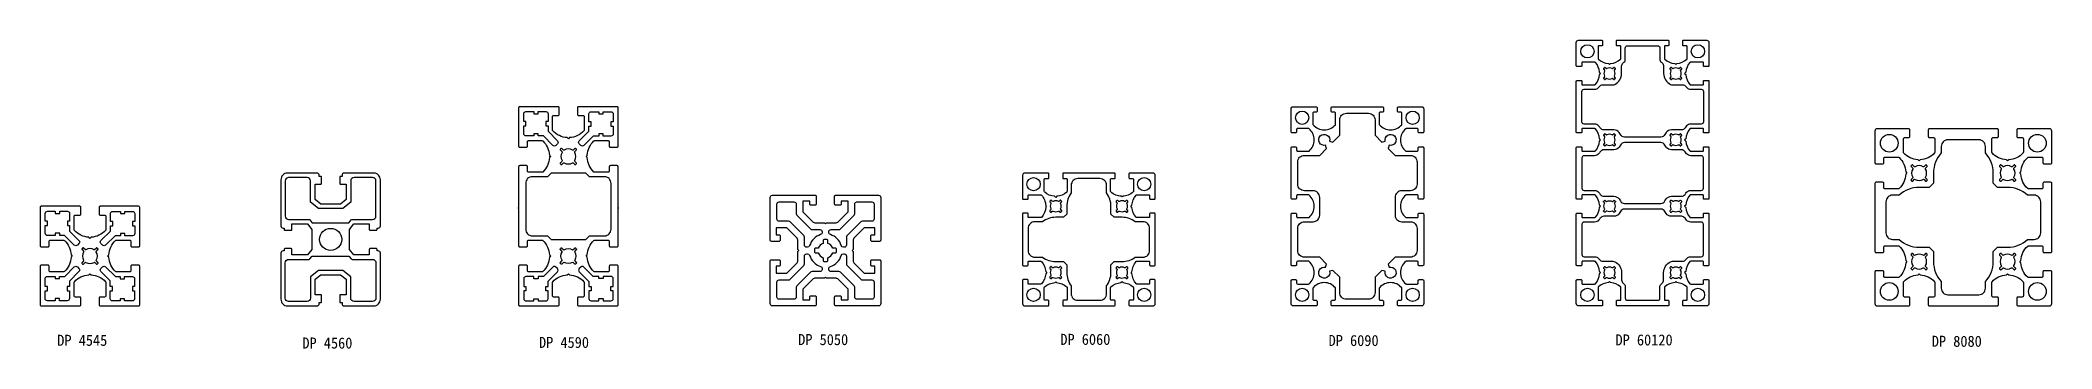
# Model space of a CAD drawing. Extents: x 2157 to 12417, y 247 to 1676.
# Drawn here: x 3584 to 4494, y 1497 to 1636 of the extents above; entities that cross this region are included whole.
import ezdxf

# ---------------------------------------------------------------- set-up
doc = ezdxf.new("R2010")
doc.units = 0
doc.header["$LTSCALE"] = 8
doc.layers.get('0').update_dxf_attribs({"linetype": 'CONTINUOUS'})
doc.layers.get('DEFPOINTS').update_dxf_attribs({"linetype": 'CONTINUOUS'})
doc.layers.add('3', color=3, linetype='CONTINUOUS')
doc.layers.add('AM_0', color=7, linetype='CONTINUOUS', lineweight=30)
doc.styles.add('궁서체', font='')
doc.styles.get('궁서체').set_extended_font_data('GungsuhChe')

msp = doc.modelspace()

# ---------------------------------------------------------------- texts
at = {"layer": 'AM_0', "color": 7, "style": '궁서체'}
for s, p in [('DP 4545', (3592.05, 1498)), ('DP 4560', (3702.94, 1496.77)), ('DP 4590', (3809.97, 1497.05)), ('DP 5050', (3927.23, 1498.33)), ('DP 6060', (4045.83, 1498.43)), ('DP 6090', (4167.19, 1497.91)), ('DP 60120', (4296.97, 1498.17)), ('DP 8080', (4440.06, 1497.56))]:
    msp.add_text(s, height=5, dxfattribs=at).set_placement(p)

# ---------------------------------------------------------------- linework, layer by layer
at = {"color": 7, "lineweight": -3}
for p, q in [((3800.76, 1562.06), (3800.76, 1561.56)), ((3800.76, 1560.06), (3800.76, 1560.56)), ((3845.76, 1561.56), (3845.76, 1562.06)), ((3845.76, 1560.56), (3845.76, 1560.06))]:
    msp.add_line(p, q, dxfattribs=at)
at = {"color": 7}
for points in [[(4282.05, 1615.91), (4287.49, 1615.91, 0.214256), (4287.86, 1616.08, 0.165853), (4289.74, 1620.54), (4290.25, 1621.06), (4289.74, 1621.58, 0.165853), (4287.86, 1626.04, 0.214256), (4287.49, 1626.21), (4282.05, 1626.21, 0.414214), (4281.75, 1625.91), (4281.75, 1624.51, -0.414214), (4281.45, 1624.21), (4279.55, 1624.21, -0.414214), (4279.25, 1624.51), (4279.25, 1635.06, -0.414214), (4280.25, 1636.06), (4290.8, 1636.06, -0.414214), (4291.1, 1635.76), (4291.1, 1633.86, -0.414214), (4290.8, 1633.56), (4289.4, 1633.56, 0.414214), (4289.1, 1633.26), (4289.1, 1627.83, 0.214256), (4289.27, 1627.45, 0.165853), (4293.74, 1625.58), (4294.25, 1625.06), (4294.77, 1625.58, 0.165853), (4299.24, 1627.45, 0.214256), (4299.4, 1627.83), (4299.4, 1633.26, 0.414214), (4299.1, 1633.56), (4297.7, 1633.56, -0.414214), (4297.4, 1633.86), (4297.4, 1635.76, -0.414214), (4297.7, 1636.06), (4320.8, 1636.06, -0.414214), (4321.1, 1635.76), (4321.1, 1633.86, -0.414214), (4320.8, 1633.56), (4319.4, 1633.56, 0.414214), (4319.1, 1633.26), (4319.1, 1627.83, 0.214256), (4319.27, 1627.45, 0.165853), (4323.74, 1625.58), (4324.25, 1625.06), (4324.77, 1625.58, 0.165853), (4329.24, 1627.45, 0.214256), (4329.4, 1627.83), (4329.4, 1633.26, 0.414214), (4329.1, 1633.56), (4327.7, 1633.56, -0.414214), (4327.4, 1633.86), (4327.4, 1635.76, -0.414214), (4327.7, 1636.06), (4338.25, 1636.06, -0.414214), (4339.25, 1635.06), (4339.25, 1624.51, -0.414214), (4338.95, 1624.21), (4337.05, 1624.21, -0.414214), (4336.75, 1624.51), (4336.75, 1625.91, 0.414214), (4336.45, 1626.21), (4331.02, 1626.21, 0.214256), (4330.65, 1626.04, 0.165853), (4328.77, 1621.58), (4328.25, 1621.06), (4328.77, 1620.54, 0.165853), (4330.65, 1616.08, 0.214256), (4331.02, 1615.91), (4336.45, 1615.91, 0.414214), (4336.75, 1616.21), (4336.75, 1617.61, -0.414214), (4337.05, 1617.91), (4338.95, 1617.91, -0.414214), (4339.25, 1617.61), (4339.25, 1594.51, -0.414214), (4338.95, 1594.21), (4337.05, 1594.21, -0.414214), (4336.75, 1594.51), (4336.75, 1595.91, 0.414214), (4336.45, 1596.21), (4331.02, 1596.21, 0.214256), (4330.65, 1596.04, 0.165853), (4328.77, 1591.58), (4328.25, 1591.06), (4328.77, 1590.54, 0.165853), (4330.65, 1586.08, 0.214256), (4331.02, 1585.91), (4336.45, 1585.91, 0.414214), (4336.75, 1586.21), (4336.75, 1587.61, -0.414214), (4337.05, 1587.91), (4338.95, 1587.91, -0.414214), (4339.25, 1587.61), (4339.25, 1564.51, -0.414214), (4338.95, 1564.21), (4337.05, 1564.21, -0.414214), (4336.75, 1564.51), (4336.75, 1565.91, 0.414214), (4336.45, 1566.21), (4331.02, 1566.21, 0.214256), (4330.65, 1566.04, 0.165853), (4328.77, 1561.58), (4328.25, 1561.06), (4328.77, 1560.54, 0.165853), (4330.65, 1556.08, 0.214256), (4331.02, 1555.91), (4336.45, 1555.91, 0.414214), (4336.75, 1556.21), (4336.75, 1557.61, -0.414214), (4337.05, 1557.91), (4338.95, 1557.91, -0.414214), (4339.25, 1557.61), (4339.25, 1534.51, -0.414214), (4338.95, 1534.21), (4337.05, 1534.21, -0.414214), (4336.75, 1534.51), (4336.75, 1535.91, 0.414214), (4336.45, 1536.21), (4331.02, 1536.21, 0.214256), (4330.65, 1536.04, 0.165853), (4328.77, 1531.58), (4328.25, 1531.06), (4328.77, 1530.54, 0.165853), (4330.65, 1526.08, 0.214256), (4331.02, 1525.91), (4336.45, 1525.91, 0.414214), (4336.75, 1526.21), (4336.75, 1527.61, -0.414214), (4337.05, 1527.91), (4338.95, 1527.91, -0.414214), (4339.25, 1527.61), (4339.25, 1517.06, -0.414214), (4338.25, 1516.06), (4327.7, 1516.06, -0.414214), (4327.4, 1516.36), (4327.4, 1518.26, -0.414214), (4327.7, 1518.56), (4329.1, 1518.56, 0.414214), (4329.4, 1518.86), (4329.4, 1524.29, 0.214256), (4329.24, 1524.66, 0.165853), (4324.77, 1526.54), (4324.25, 1527.06), (4323.74, 1526.54, 0.165853), (4319.27, 1524.66, 0.214256), (4319.1, 1524.29), (4319.1, 1518.86, 0.414214), (4319.4, 1518.56), (4320.8, 1518.56, -0.414214), (4321.1, 1518.26), (4321.1, 1516.36, -0.414214), (4320.8, 1516.06), (4297.7, 1516.06, -0.414214), (4297.4, 1516.36), (4297.4, 1518.26, -0.414214), (4297.7, 1518.56), (4299.1, 1518.56, 0.414214), (4299.4, 1518.86), (4299.4, 1524.29, 0.214256), (4299.24, 1524.66, 0.165853), (4294.77, 1526.54), (4294.25, 1527.06), (4293.74, 1526.54, 0.165853), (4289.27, 1524.66, 0.214256), (4289.1, 1524.29), (4289.1, 1518.86, 0.414214), (4289.4, 1518.56), (4290.8, 1518.56, -0.414214), (4291.1, 1518.26), (4291.1, 1516.36, -0.414214), (4290.8, 1516.06), (4280.25, 1516.06, -0.414214), (4279.25, 1517.06), (4279.25, 1527.61, -0.414214), (4279.55, 1527.91), (4281.45, 1527.91, -0.414214), (4281.75, 1527.61), (4281.75, 1526.21, 0.414214), (4282.05, 1525.91), (4287.49, 1525.91, 0.214256), (4287.86, 1526.08, 0.165853), (4289.74, 1530.54), (4290.25, 1531.06), (4289.74, 1531.58, 0.165853), (4287.86, 1536.04, 0.214256), (4287.49, 1536.21), (4282.05, 1536.21, 0.414214), (4281.75, 1535.91), (4281.75, 1534.51, -0.414214), (4281.45, 1534.21), (4279.55, 1534.21, -0.414214), (4279.25, 1534.51), (4279.25, 1557.61, -0.414214), (4279.55, 1557.91), (4281.45, 1557.91, -0.414214), (4281.75, 1557.61), (4281.75, 1556.21, 0.414214), (4282.05, 1555.91), (4287.49, 1555.91, 0.214256), (4287.86, 1556.08, 0.165853), (4289.74, 1560.54), (4290.25, 1561.06), (4289.74, 1561.58, 0.165853), (4287.86, 1566.04, 0.214256), (4287.49, 1566.21), (4282.05, 1566.21, 0.414214), (4281.75, 1565.91), (4281.75, 1564.51, -0.414214), (4281.45, 1564.21), (4279.55, 1564.21, -0.414214), (4279.25, 1564.51), (4279.25, 1587.61, -0.414214), (4279.55, 1587.91), (4281.45, 1587.91, -0.414214), (4281.75, 1587.61), (4281.75, 1586.21, 0.414214), (4282.05, 1585.91), (4287.49, 1585.91, 0.214256), (4287.86, 1586.08, 0.165853), (4289.74, 1590.54), (4290.25, 1591.06), (4289.74, 1591.58, 0.165853), (4287.86, 1596.04, 0.214256), (4287.49, 1596.21), (4282.05, 1596.21, 0.414214), (4281.75, 1595.91), (4281.75, 1594.51, -0.414214), (4281.45, 1594.21), (4279.55, 1594.21, -0.414214), (4279.25, 1594.51), (4279.25, 1617.61, -0.414214), (4279.55, 1617.91), (4281.45, 1617.91, -0.414214), (4281.75, 1617.61), (4281.75, 1616.21, 0.414214)], [(4296.16, 1618.44, 0.414214), (4296.59, 1618.44), (4296.87, 1618.72, 0.414214), (4296.87, 1619.15), (4296.5, 1619.51, -0.331679), (4296.45, 1619.87, 0.253025), (4296.45, 1622.25, -0.331679), (4296.5, 1622.6), (4296.87, 1622.97, 0.414214), (4296.87, 1623.39), (4296.59, 1623.67, 0.414214), (4296.16, 1623.67), (4295.8, 1623.31, -0.331679), (4295.44, 1623.26, 0.253025), (4293.06, 1623.26, -0.331679), (4292.71, 1623.31), (4292.34, 1623.67, 0.414214), (4291.92, 1623.67), (4291.64, 1623.39, 0.414214), (4291.64, 1622.97), (4292, 1622.6, -0.331679), (4292.05, 1622.25, 0.253025), (4292.05, 1619.87, -0.331679), (4292, 1619.51), (4291.64, 1619.15, 0.414214), (4291.64, 1618.72), (4291.92, 1618.44, 0.414214), (4292.34, 1618.44), (4292.71, 1618.81, -0.331679), (4293.06, 1618.86, 0.253025), (4295.44, 1618.86, -0.331679), (4295.8, 1618.81)], [(4325.44, 1618.86, -0.331679), (4325.8, 1618.81), (4326.16, 1618.44, 0.414214), (4326.59, 1618.44), (4326.87, 1618.72, 0.414214), (4326.87, 1619.15), (4326.5, 1619.51, -0.331679), (4326.45, 1619.87, 0.253025), (4326.45, 1622.25, -0.331679), (4326.5, 1622.6), (4326.87, 1622.97, 0.414214), (4326.87, 1623.39), (4326.59, 1623.67, 0.414214), (4326.16, 1623.67), (4325.8, 1623.31, -0.331679), (4325.44, 1623.26, 0.253025), (4323.06, 1623.26, -0.331679), (4322.71, 1623.31), (4322.34, 1623.67, 0.414214), (4321.92, 1623.67), (4321.64, 1623.39, 0.414214), (4321.64, 1622.97), (4322, 1622.6, -0.331679), (4322.05, 1622.25, 0.253025), (4322.05, 1619.87, -0.331679), (4322, 1619.51), (4321.64, 1619.15, 0.414214), (4321.64, 1618.72), (4321.92, 1618.44, 0.414214), (4322.34, 1618.44), (4322.71, 1618.81, -0.331679), (4323.06, 1618.86, 0.253025)], [(4296.16, 1588.44, 0.414214), (4296.59, 1588.44), (4296.87, 1588.72, 0.414214), (4296.87, 1589.15), (4296.5, 1589.51, -0.331679), (4296.45, 1589.87, 0.253025), (4296.45, 1592.25, -0.331679), (4296.5, 1592.6), (4296.87, 1592.97, 0.414214), (4296.87, 1593.39), (4296.59, 1593.67, 0.414214), (4296.16, 1593.67), (4295.8, 1593.31, -0.331679), (4295.44, 1593.26, 0.253025), (4293.06, 1593.26, -0.331679), (4292.71, 1593.31), (4292.34, 1593.67, 0.414214), (4291.92, 1593.67), (4291.64, 1593.39, 0.414214), (4291.64, 1592.97), (4292, 1592.6, -0.331679), (4292.05, 1592.25, 0.253025), (4292.05, 1589.87, -0.331679), (4292, 1589.51), (4291.64, 1589.15, 0.414214), (4291.64, 1588.72), (4291.92, 1588.44, 0.414214), (4292.34, 1588.44), (4292.71, 1588.81, -0.331679), (4293.06, 1588.86, 0.253025), (4295.44, 1588.86, -0.331679), (4295.8, 1588.81)], [(4325.44, 1588.86, -0.331679), (4325.8, 1588.81), (4326.16, 1588.44, 0.414214), (4326.59, 1588.44), (4326.87, 1588.72, 0.414214), (4326.87, 1589.15), (4326.5, 1589.51, -0.331679), (4326.45, 1589.87, 0.253025), (4326.45, 1592.25, -0.331679), (4326.5, 1592.6), (4326.87, 1592.97, 0.414214), (4326.87, 1593.39), (4326.59, 1593.67, 0.414214), (4326.16, 1593.67), (4325.8, 1593.31, -0.331679), (4325.44, 1593.26, 0.253025), (4323.06, 1593.26, -0.331679), (4322.71, 1593.31), (4322.34, 1593.67, 0.414214), (4321.92, 1593.67), (4321.64, 1593.39, 0.414214), (4321.64, 1592.97), (4322, 1592.6, -0.331679), (4322.05, 1592.25, 0.253025), (4322.05, 1589.87, -0.331679), (4322, 1589.51), (4321.64, 1589.15, 0.414214), (4321.64, 1588.72), (4321.92, 1588.44, 0.414214), (4322.34, 1588.44), (4322.71, 1588.81, -0.331679), (4323.06, 1588.86, 0.253025)], [(4293.06, 1558.86, 0.331679), (4292.71, 1558.81), (4292.34, 1558.44, -0.414214), (4291.92, 1558.44), (4291.64, 1558.72, -0.414214), (4291.64, 1559.15), (4292, 1559.51, 0.331679), (4292.05, 1559.87, -0.253025), (4292.05, 1562.25, 0.331679), (4292, 1562.6), (4291.64, 1562.97, -0.414214), (4291.64, 1563.39), (4291.92, 1563.67, -0.414214), (4292.34, 1563.67), (4292.71, 1563.31, 0.331679), (4293.06, 1563.26, -0.253025), (4295.44, 1563.26, 0.331679), (4295.8, 1563.31), (4296.16, 1563.67, -0.414214), (4296.59, 1563.67), (4296.87, 1563.39, -0.414214), (4296.87, 1562.97), (4296.5, 1562.6, 0.331679), (4296.45, 1562.25, -0.253025), (4296.45, 1559.87, 0.331679), (4296.5, 1559.51), (4296.87, 1559.15, -0.414214), (4296.87, 1558.72), (4296.59, 1558.44, -0.414214), (4296.16, 1558.44), (4295.8, 1558.81, 0.331679), (4295.44, 1558.86, -0.253025)], [(4325.44, 1558.86, -0.331679), (4325.8, 1558.81), (4326.16, 1558.44, 0.414214), (4326.59, 1558.44), (4326.87, 1558.72, 0.414214), (4326.87, 1559.15), (4326.5, 1559.51, -0.331679), (4326.45, 1559.87, 0.253025), (4326.45, 1562.25, -0.331679), (4326.5, 1562.6), (4326.87, 1562.97, 0.414214), (4326.87, 1563.39), (4326.59, 1563.67, 0.414214), (4326.16, 1563.67), (4325.8, 1563.31, -0.331679), (4325.44, 1563.26, 0.253025), (4323.06, 1563.26, -0.331679), (4322.71, 1563.31), (4322.34, 1563.67, 0.414214), (4321.92, 1563.67), (4321.64, 1563.39, 0.414214), (4321.64, 1562.97), (4322, 1562.6, -0.331679), (4322.05, 1562.25, 0.253025), (4322.05, 1559.87, -0.331679), (4322, 1559.51), (4321.64, 1559.15, 0.414214), (4321.64, 1558.72), (4321.92, 1558.44, 0.414214), (4322.34, 1558.44), (4322.71, 1558.81, -0.331679), (4323.06, 1558.86, 0.253025)], [(4292.71, 1528.81, -0.331679), (4293.06, 1528.86, 0.253025), (4295.44, 1528.86, -0.331679), (4295.8, 1528.81), (4296.16, 1528.44, 0.414214), (4296.59, 1528.44), (4296.87, 1528.72, 0.414214), (4296.87, 1529.15), (4296.5, 1529.51, -0.331679), (4296.45, 1529.87, 0.253025), (4296.45, 1532.25, -0.331679), (4296.5, 1532.6), (4296.87, 1532.97, 0.414214), (4296.87, 1533.39), (4296.59, 1533.67, 0.414214), (4296.16, 1533.67), (4295.8, 1533.31, -0.331679), (4295.44, 1533.26, 0.253025), (4293.06, 1533.26, -0.331679), (4292.71, 1533.31), (4292.34, 1533.67, 0.414214), (4291.92, 1533.67), (4291.64, 1533.39, 0.414214), (4291.64, 1532.97), (4292, 1532.6, -0.331679), (4292.05, 1532.25, 0.253025), (4292.05, 1529.87, -0.331679), (4292, 1529.51), (4291.64, 1529.15, 0.414214), (4291.64, 1528.72), (4291.92, 1528.44, 0.414214), (4292.34, 1528.44)], [(4325.44, 1528.86, -0.331679), (4325.8, 1528.81), (4326.16, 1528.44, 0.414214), (4326.59, 1528.44), (4326.87, 1528.72, 0.414214), (4326.87, 1529.15), (4326.5, 1529.51, -0.331679), (4326.45, 1529.87, 0.253025), (4326.45, 1532.25, -0.331679), (4326.5, 1532.6), (4326.87, 1532.97, 0.414214), (4326.87, 1533.39), (4326.59, 1533.67, 0.414214), (4326.16, 1533.67), (4325.8, 1533.31, -0.331679), (4325.44, 1533.26, 0.253025), (4323.06, 1533.26, -0.331679), (4322.71, 1533.31), (4322.34, 1533.67, 0.414214), (4321.92, 1533.67), (4321.64, 1533.39, 0.414214), (4321.64, 1532.97), (4322, 1532.6, -0.331679), (4322.05, 1532.25, 0.253025), (4322.05, 1529.87, -0.331679), (4322, 1529.51), (4321.64, 1529.15, 0.414214), (4321.64, 1528.72), (4321.92, 1528.44, 0.414214), (4322.34, 1528.44), (4322.71, 1528.81, -0.331679), (4323.06, 1528.86, 0.253025)]]:
    msp.add_lwpolyline(points, format="xyb", close=True, dxfattribs=at)
at = {"color": 7, "lineweight": -3}
for points in [[(3800.76, 1561.06), (3800.76, 1543.21, 0.414214), (3801.26, 1542.71), (3804.26, 1542.71, 0.414214), (3804.76, 1543.21), (3804.76, 1545.21, -0.414214), (3805.26, 1545.71), (3811.32, 1545.71, -0.186978), (3811.66, 1545.58, -0.196808), (3814.74, 1539.07), (3815.26, 1538.56), (3814.74, 1538.04, -0.196808), (3811.66, 1531.54, -0.186978), (3811.32, 1531.41), (3805.26, 1531.41, -0.414214), (3804.76, 1531.91), (3804.76, 1533.91, 0.414214), (3804.26, 1534.41), (3801.26, 1534.41, 0.414214), (3800.76, 1533.91), (3800.76, 1517.06), (3800.76, 1516.56, 0.414214), (3801.26, 1516.06), (3801.76, 1516.06), (3818.61, 1516.06, 0.414214), (3819.11, 1516.56), (3819.11, 1519.56, 0.414214), (3818.61, 1520.06), (3816.61, 1520.06, -0.414214), (3816.11, 1520.56), (3816.11, 1526.62, -0.186978), (3816.24, 1526.96, -0.196808), (3822.74, 1530.04), (3823.26, 1530.56), (3823.77, 1530.04, -0.196808), (3830.28, 1526.96, -0.186978), (3830.41, 1526.62), (3830.41, 1520.56, -0.414214), (3829.91, 1520.06), (3827.91, 1520.06, 0.414214), (3827.41, 1519.56), (3827.41, 1516.56, 0.414214), (3827.91, 1516.06), (3844.76, 1516.06), (3845.26, 1516.06, 0.414214), (3845.76, 1516.56), (3845.76, 1517.06), (3845.76, 1533.91, 0.414214), (3845.26, 1534.41), (3842.26, 1534.41, 0.414214), (3841.76, 1533.91), (3841.76, 1531.91, -0.414214), (3841.26, 1531.41), (3835.19, 1531.41, -0.186978), (3834.86, 1531.54, -0.196808), (3831.77, 1538.04), (3831.26, 1538.56), (3831.77, 1539.07, -0.196808), (3834.86, 1545.58, -0.186978), (3835.19, 1545.71), (3841.26, 1545.71, -0.414214), (3841.76, 1545.21), (3841.76, 1543.21, 0.414214), (3842.26, 1542.71), (3845.26, 1542.71, 0.414214), (3845.76, 1543.21), (3845.76, 1561.06), (3845.76, 1578.91, 0.414214), (3845.26, 1579.41), (3842.26, 1579.41, 0.414214), (3841.76, 1578.91), (3841.76, 1576.91, -0.414214), (3841.26, 1576.41), (3835.19, 1576.41, -0.186978), (3834.86, 1576.54, -0.196808), (3831.77, 1583.04), (3831.26, 1583.56), (3831.77, 1584.07, -0.196808), (3834.86, 1590.58, -0.186978), (3835.19, 1590.71), (3841.26, 1590.71, -0.414214), (3841.76, 1590.21), (3841.76, 1588.21, 0.414214), (3842.26, 1587.71), (3845.26, 1587.71, 0.414214), (3845.76, 1588.21), (3845.76, 1605.06), (3845.76, 1605.56, 0.414214), (3845.26, 1606.06), (3844.76, 1606.06), (3827.91, 1606.06, 0.414214), (3827.41, 1605.56), (3827.41, 1602.56, 0.414214), (3827.91, 1602.06), (3829.91, 1602.06, -0.414214), (3830.41, 1601.56), (3830.41, 1595.49, -0.186978), (3830.28, 1595.16, -0.196808), (3823.77, 1592.07), (3823.26, 1591.56), (3822.74, 1592.07, -0.196808), (3816.24, 1595.16, -0.186978), (3816.11, 1595.49), (3816.11, 1601.56, -0.414214), (3816.61, 1602.06), (3818.61, 1602.06, 0.414214), (3819.11, 1602.56), (3819.11, 1605.56, 0.414214), (3818.61, 1606.06), (3801.76, 1606.06), (3801.26, 1606.06, 0.414214), (3800.76, 1605.56), (3800.76, 1605.06), (3800.76, 1588.21, 0.414214), (3801.26, 1587.71), (3804.26, 1587.71, 0.414214), (3804.76, 1588.21), (3804.76, 1590.21, -0.414214), (3805.26, 1590.71), (3811.32, 1590.71, -0.186978), (3811.66, 1590.58, -0.196808), (3814.74, 1584.07), (3815.26, 1583.56), (3814.74, 1583.04, -0.196808), (3811.66, 1576.54, -0.186978), (3811.32, 1576.41), (3805.26, 1576.41, -0.414214), (3804.76, 1576.91), (3804.76, 1578.91, 0.414214), (3804.26, 1579.41), (3801.26, 1579.41, 0.414214), (3800.76, 1578.91)], [(3807.57, 1593.84), (3807.57, 1592.84), (3804.07, 1592.84, -0.414214), (3803.07, 1593.84), (3803.07, 1597.34), (3804.07, 1597.34), (3804.07, 1599.34), (3803.07, 1599.34), (3803.07, 1602.84, -0.414214), (3804.07, 1603.84), (3807.57, 1603.84), (3807.57, 1602.84), (3809.57, 1602.84), (3809.57, 1603.84), (3813.07, 1603.84, -0.414214), (3814.07, 1602.84), (3814.07, 1599.34), (3813.07, 1599.34), (3813.07, 1597.34), (3814.07, 1597.34), (3814.07, 1594.97), (3818.34, 1590.66, -0.41143), (3818.34, 1589.25), (3817.63, 1588.54, -0.417003), (3816.21, 1588.54), (3811.95, 1592.84), (3809.57, 1592.84), (3809.57, 1593.84)], [(3839.04, 1593.75), (3837.04, 1593.75), (3837.04, 1592.75), (3834.47, 1592.75), (3830.3, 1588.54, -0.417003), (3828.88, 1588.54), (3828.18, 1589.25, -0.41143), (3828.18, 1590.66), (3832.54, 1595.06), (3832.54, 1597.25), (3833.54, 1597.25), (3833.54, 1599.25), (3832.54, 1599.25), (3832.54, 1602.75, -0.414214), (3833.54, 1603.75), (3837.04, 1603.75), (3837.04, 1602.75), (3839.04, 1602.75), (3839.04, 1603.75), (3842.54, 1603.75, -0.414214), (3843.54, 1602.75), (3843.54, 1599.25), (3842.54, 1599.25), (3842.54, 1597.25), (3843.54, 1597.25), (3843.54, 1593.75, -0.414214), (3842.54, 1592.75), (3839.04, 1592.75)], [(4153.21, 1551.06, -0.414214), (4156.21, 1554.06), (4160.16, 1554.06, 0.414214), (4163.16, 1557.06), (4163.16, 1565.06, 0.414214), (4160.16, 1568.06), (4156.21, 1568.06, -0.414214), (4153.21, 1571.06), (4153.21, 1576.06), (4153.21, 1581.06, -0.414214), (4156.21, 1584.06), (4163.16, 1584.06), (4166.25, 1587.15), (4165.85, 1588.64, -3.732051), (4167.62, 1590.41), (4169.11, 1590.01), (4172.21, 1593.11), (4172.21, 1600.06, -0.414214), (4175.21, 1603.06), (4180.21, 1603.06), (4185.21, 1603.06, -0.414214), (4188.21, 1600.06), (4188.21, 1593.11), (4191.3, 1590.01), (4192.79, 1590.41, -3.732051), (4194.56, 1588.64), (4194.16, 1587.15), (4197.26, 1584.06), (4204.21, 1584.06, -0.414214), (4207.21, 1581.06), (4207.21, 1576.06), (4207.21, 1571.06, -0.414214), (4204.21, 1568.06), (4200.26, 1568.06, 0.414214), (4197.26, 1565.06), (4197.26, 1557.06, 0.414214), (4200.26, 1554.06), (4204.21, 1554.06, -0.414214), (4207.21, 1551.06), (4207.21, 1546.06), (4207.21, 1541.06, -0.414214), (4204.21, 1538.06), (4197.26, 1538.06), (4194.16, 1534.96), (4194.56, 1533.47, -3.732051), (4192.79, 1531.7), (4191.3, 1532.1), (4188.21, 1529.01), (4188.21, 1522.06, -0.414214), (4185.21, 1519.06), (4180.21, 1519.06), (4175.21, 1519.06, -0.414214), (4172.21, 1522.06), (4172.21, 1529.01), (4169.11, 1532.1), (4167.62, 1531.7, -3.732051), (4165.85, 1533.47), (4166.25, 1534.96), (4163.16, 1538.06), (4156.21, 1538.06, -0.414214), (4153.21, 1541.06), (4153.21, 1546.06)], [(3821.06, 1580.65, -0.35173), (3821.43, 1580.69, 0.291598), (3825.09, 1580.69, -0.35173), (3825.46, 1580.65), (3826.16, 1579.95, 0.414214), (3826.58, 1579.95), (3826.86, 1580.23, 0.414214), (3826.86, 1580.66), (3826.17, 1581.36, -0.35173), (3826.13, 1581.73, 0.291598), (3826.13, 1585.39, -0.35173), (3826.17, 1585.76), (3826.86, 1586.46, 0.414214), (3826.86, 1586.88), (3826.58, 1587.16, 0.414214), (3826.16, 1587.16), (3825.46, 1586.47, -0.35173), (3825.09, 1586.42, 0.291598), (3821.43, 1586.42, -0.35173), (3821.06, 1586.47), (3820.36, 1587.16, 0.414214), (3819.93, 1587.16), (3819.65, 1586.88, 0.414214), (3819.65, 1586.46), (3820.35, 1585.76, -0.35173), (3820.39, 1585.39, 0.291598), (3820.39, 1581.73, -0.35173), (3820.35, 1581.36), (3819.65, 1580.66, 0.414214), (3819.65, 1580.23), (3819.93, 1579.95, 0.414214), (3820.36, 1579.95)], [(3711.26, 1571.06, 0.414214), (3711.56, 1571.36), (3711.56, 1574.26, 0.414214), (3711.26, 1574.56), (3710.56, 1574.56), (3710.56, 1575.06, 0.414214), (3709.56, 1576.06), (3696.21, 1576.06, 0.414214), (3693.21, 1573.06), (3693.21, 1552.21, 0.414214), (3694.21, 1551.21), (3694.71, 1551.21), (3694.71, 1550.51, 0.414214), (3695.01, 1550.21), (3697.91, 1550.21, 0.414214), (3698.21, 1550.51), (3698.21, 1553.06), (3705.21, 1553.06), (3707.21, 1550.56), (3707.21, 1541.56), (3705.21, 1539.06), (3698.21, 1539.06), (3698.21, 1541.61, 0.414214), (3697.91, 1541.91), (3695.01, 1541.91, 0.414214), (3694.71, 1541.61), (3694.71, 1540.91), (3694.21, 1540.91, 0.414214), (3693.21, 1539.91), (3693.21, 1519.06, 0.414214), (3696.21, 1516.06), (3709.56, 1516.06, 0.414214), (3710.56, 1517.06), (3710.56, 1517.56), (3711.26, 1517.56, 0.414214), (3711.56, 1517.86), (3711.56, 1520.76, 0.414214), (3711.26, 1521.06), (3708.71, 1521.06), (3708.71, 1528.06), (3711.21, 1530.06), (3715.71, 1530.06), (3720.21, 1530.06), (3722.71, 1528.06), (3722.71, 1521.06), (3720.16, 1521.06, 0.414214), (3719.86, 1520.76), (3719.86, 1517.86, 0.414214), (3720.16, 1517.56), (3720.86, 1517.56), (3720.86, 1517.06, 0.414214), (3721.86, 1516.06), (3735.21, 1516.06, 0.414214), (3738.21, 1519.06), (3738.21, 1539.91, 0.414214), (3737.21, 1540.91), (3736.71, 1540.91), (3736.71, 1541.61, 0.414214), (3736.41, 1541.91), (3733.51, 1541.91, 0.414214), (3733.21, 1541.61), (3733.21, 1539.06), (3726.21, 1539.06), (3724.21, 1541.56), (3724.21, 1550.56), (3726.21, 1553.06), (3733.21, 1553.06), (3733.21, 1550.51, 0.414214), (3733.51, 1550.21), (3736.41, 1550.21, 0.414214), (3736.71, 1550.51), (3736.71, 1551.21), (3737.21, 1551.21, 0.414214), (3738.21, 1552.21), (3738.21, 1573.06, 0.414214), (3735.21, 1576.06), (3721.86, 1576.06, 0.414214), (3720.86, 1575.06), (3720.86, 1574.56), (3720.16, 1574.56, 0.414214), (3719.86, 1574.26), (3719.86, 1571.36, 0.414214), (3720.16, 1571.06), (3722.71, 1571.06), (3722.71, 1564.06), (3720.21, 1562.06), (3715.71, 1562.06), (3711.21, 1562.06), (3708.71, 1564.06), (3708.71, 1571.06)], [(3831.11, 1546.06), (3832.76, 1547.71), (3839.56, 1547.71, 0.414214), (3842.56, 1550.71), (3842.56, 1561.06), (3842.56, 1571.41, 0.414214), (3839.56, 1574.41), (3832.76, 1574.41), (3831.11, 1576.06), (3815.41, 1576.06), (3813.76, 1574.41), (3806.96, 1574.41, 0.414214), (3803.96, 1571.41), (3803.96, 1561.06), (3803.96, 1550.71, 0.414214), (3806.96, 1547.71), (3813.76, 1547.71), (3815.41, 1546.06)], [(4088.73, 1557.61, 0.414214), (4088.43, 1557.91), (4086.53, 1557.91, 0.414214), (4086.23, 1557.61), (4086.23, 1556.21, -0.414214), (4085.93, 1555.91), (4080.49, 1555.91, -0.214256), (4080.12, 1556.08, -0.165853), (4078.24, 1560.54), (4077.73, 1561.06), (4078.24, 1561.58, -0.165853), (4080.12, 1566.04, -0.214256), (4080.49, 1566.21), (4085.93, 1566.21, -0.414214), (4086.23, 1565.91), (4086.23, 1564.51, 0.414214), (4086.53, 1564.21), (4088.43, 1564.21, 0.414214), (4088.73, 1564.51), (4088.73, 1574.06), (4088.73, 1575.06, 0.414214), (4087.73, 1576.06), (4086.73, 1576.06), (4077.18, 1576.06, 0.414214), (4076.88, 1575.76), (4076.88, 1573.86, 0.414214), (4077.18, 1573.56), (4078.58, 1573.56, -0.414214), (4078.88, 1573.26), (4078.88, 1567.74, -0.210977), (4078.78, 1567.51, -0.176355), (4074.03, 1565.56), (4073.73, 1565.26), (4073.42, 1565.56, -0.176355), (4068.67, 1567.51, -0.210977), (4068.58, 1567.74), (4068.58, 1573.26, -0.414214), (4068.88, 1573.56), (4070.28, 1573.56, 0.414214), (4070.58, 1573.86), (4070.58, 1575.76, 0.414214), (4070.28, 1576.06), (4047.18, 1576.06, 0.414214), (4046.88, 1575.76), (4046.88, 1573.86, 0.414214), (4047.18, 1573.56), (4048.58, 1573.56, -0.414214), (4048.88, 1573.26), (4048.88, 1567.83, -0.214256), (4048.71, 1567.45, -0.165853), (4044.24, 1565.58), (4043.73, 1565.06), (4043.21, 1565.58, -0.165853), (4038.74, 1567.45, -0.214256), (4038.58, 1567.83), (4038.58, 1573.26, -0.414214), (4038.88, 1573.56), (4040.28, 1573.56, 0.414214), (4040.58, 1573.86), (4040.58, 1575.76, 0.414214), (4040.28, 1576.06), (4030.73, 1576.06), (4029.73, 1576.06, 0.414214), (4028.73, 1575.06), (4028.73, 1574.06), (4028.73, 1564.51, 0.414214), (4029.03, 1564.21), (4030.93, 1564.21, 0.414214), (4031.23, 1564.51), (4031.23, 1565.91, -0.414214), (4031.53, 1566.21), (4037.05, 1566.21, -0.210977), (4037.27, 1566.11, -0.176355), (4039.22, 1561.36), (4039.53, 1561.06), (4039.22, 1560.75, -0.176355), (4037.27, 1556.01, -0.210977), (4037.05, 1555.91), (4031.53, 1555.91, -0.414214), (4031.23, 1556.21), (4031.23, 1557.61, 0.414214), (4030.93, 1557.91), (4029.03, 1557.91, 0.414214), (4028.73, 1557.61), (4028.73, 1534.51, 0.414214), (4029.03, 1534.21), (4030.93, 1534.21, 0.414214), (4031.23, 1534.51), (4031.23, 1535.91, -0.414214), (4031.53, 1536.21), (4036.96, 1536.21, -0.214256), (4037.33, 1536.04, -0.165853), (4039.21, 1531.58), (4039.73, 1531.06), (4039.21, 1530.54, -0.165853), (4037.33, 1526.08, -0.214256), (4036.96, 1525.91), (4031.53, 1525.91, -0.414214), (4031.23, 1526.21), (4031.23, 1527.61, 0.414214), (4030.93, 1527.91), (4029.03, 1527.91, 0.414214), (4028.73, 1527.61), (4028.73, 1518.06), (4028.73, 1517.06, 0.414214), (4029.73, 1516.06), (4030.73, 1516.06), (4040.28, 1516.06, 0.414214), (4040.58, 1516.36), (4040.58, 1518.26, 0.414214), (4040.28, 1518.56), (4038.88, 1518.56, -0.414214), (4038.58, 1518.86), (4038.58, 1524.38, -0.210977), (4038.67, 1524.6, -0.176355), (4043.42, 1526.55), (4043.73, 1526.86), (4044.03, 1526.55, -0.176355), (4048.78, 1524.6, -0.210977), (4048.88, 1524.38), (4048.88, 1518.86, -0.414214), (4048.58, 1518.56), (4047.18, 1518.56, 0.414214), (4046.88, 1518.26), (4046.88, 1516.36, 0.414214), (4047.18, 1516.06), (4070.28, 1516.06, 0.414214), (4070.58, 1516.36), (4070.58, 1518.26, 0.414214), (4070.28, 1518.56), (4068.88, 1518.56, -0.414214), (4068.58, 1518.86), (4068.58, 1524.29, -0.214256), (4068.74, 1524.66, -0.165853), (4073.21, 1526.54), (4073.73, 1527.06), (4074.24, 1526.54, -0.165853), (4078.71, 1524.66, -0.214256), (4078.88, 1524.29), (4078.88, 1518.86, -0.414214), (4078.58, 1518.56), (4077.18, 1518.56, 0.414214), (4076.88, 1518.26), (4076.88, 1516.36, 0.414214), (4077.18, 1516.06), (4086.73, 1516.06), (4087.73, 1516.06, 0.414214), (4088.73, 1517.06), (4088.73, 1518.06), (4088.73, 1527.61, 0.414214), (4088.43, 1527.91), (4086.53, 1527.91, 0.414214), (4086.23, 1527.61), (4086.23, 1526.21, -0.414214), (4085.93, 1525.91), (4080.41, 1525.91, -0.210977), (4080.18, 1526.01, -0.176355), (4078.23, 1530.75), (4077.93, 1531.06), (4078.23, 1531.36, -0.176355), (4080.18, 1536.11, -0.210977), (4080.41, 1536.21), (4085.93, 1536.21, -0.414214), (4086.23, 1535.91), (4086.23, 1534.51, 0.414214), (4086.53, 1534.21), (4088.43, 1534.21, 0.414214), (4088.73, 1534.51)], [(3736.21, 1572.56, 0.414214), (3734.71, 1574.06), (3726.31, 1574.06, 0.414214), (3724.81, 1572.56), (3724.81, 1562.94), (3721.21, 1560.06), (3710.21, 1560.06), (3706.61, 1562.94), (3706.61, 1572.56, 0.414214), (3705.11, 1574.06), (3696.71, 1574.06, 0.414214), (3695.21, 1572.56), (3695.21, 1556.56, 0.414214), (3696.71, 1555.06), (3705.97, 1555.06, -0.227838), (3706.36, 1554.87), (3707.26, 1553.75, 0.227838), (3707.65, 1553.56), (3723.77, 1553.56, 0.227838), (3724.16, 1553.75), (3725.06, 1554.87, -0.227838), (3725.45, 1555.06), (3734.71, 1555.06, 0.414214), (3736.21, 1556.56)], [(4068.73, 1561.06, 0.162278), (4066.73, 1567.06), (4066.73, 1570.56, 0.414214), (4063.73, 1573.56), (4053.73, 1573.56, 0.414214), (4050.73, 1570.56), (4050.73, 1567.06, 0.162278), (4048.73, 1561.06), (4048.73, 1557.47), (4047.31, 1556.06), (4043.73, 1556.06, 0.162278), (4037.73, 1554.06), (4034.23, 1554.06, 0.414214), (4031.23, 1551.06), (4031.23, 1541.06, 0.414214), (4034.23, 1538.06), (4037.75, 1538.06, 0.161693), (4043.74, 1536.08), (4047.32, 1536.08), (4048.74, 1534.67), (4048.75, 1531.08, 0.16117), (4050.73, 1525.12), (4050.73, 1521.56, 0.414214), (4053.73, 1518.56), (4063.73, 1518.56, 0.414214), (4066.73, 1521.56), (4066.73, 1525.06, 0.162278), (4068.73, 1531.06), (4068.73, 1534.64), (4070.14, 1536.06), (4073.73, 1536.06, 0.162278), (4079.73, 1538.06), (4083.23, 1538.06, 0.414214), (4086.23, 1541.06), (4086.23, 1551.06, 0.414214), (4083.23, 1554.06), (4079.73, 1554.06, 0.162278), (4073.73, 1556.06), (4070.14, 1556.06), (4068.73, 1557.47)], [(3625.34, 1531.91, -0.414214), (3624.84, 1531.41), (3618.78, 1531.41, -0.186978), (3618.44, 1531.54, -0.196808), (3615.36, 1538.04), (3614.84, 1538.56), (3615.36, 1539.07, -0.196808), (3618.44, 1545.58, -0.186978), (3618.78, 1545.71), (3624.84, 1545.71, -0.414214), (3625.34, 1545.21), (3625.34, 1543.21, 0.414214), (3625.84, 1542.71), (3628.84, 1542.71, 0.414214), (3629.34, 1543.21), (3629.34, 1560.06), (3629.34, 1560.56, 0.414214), (3628.84, 1561.06), (3628.34, 1561.06), (3611.49, 1561.06, 0.414214), (3610.99, 1560.56), (3610.99, 1557.56, 0.414214), (3611.49, 1557.06), (3613.49, 1557.06, -0.414214), (3613.99, 1556.56), (3613.99, 1550.49, -0.186978), (3613.86, 1550.16, -0.196808), (3607.36, 1547.07), (3606.84, 1546.56), (3606.33, 1547.07, -0.196808), (3599.82, 1550.16, -0.186978), (3599.69, 1550.49), (3599.69, 1556.56, -0.414214), (3600.19, 1557.06), (3602.19, 1557.06, 0.414214), (3602.69, 1557.56), (3602.69, 1560.56, 0.414214), (3602.19, 1561.06), (3585.34, 1561.06), (3584.84, 1561.06, 0.414214), (3584.34, 1560.56), (3584.34, 1560.06), (3584.34, 1543.21, 0.414214), (3584.84, 1542.71), (3587.84, 1542.71, 0.414214), (3588.34, 1543.21), (3588.34, 1545.21, -0.414214), (3588.84, 1545.71), (3594.91, 1545.71, -0.186978), (3595.25, 1545.58, -0.196808), (3598.33, 1539.07), (3598.84, 1538.56), (3598.33, 1538.04, -0.196808), (3595.25, 1531.54, -0.186978), (3594.91, 1531.41), (3588.84, 1531.41, -0.414214), (3588.34, 1531.91), (3588.34, 1533.91, 0.414214), (3587.84, 1534.41), (3584.84, 1534.41, 0.414214), (3584.34, 1533.91), (3584.34, 1517.06), (3584.34, 1516.56, 0.414214), (3584.84, 1516.06), (3585.34, 1516.06), (3602.19, 1516.06, 0.414214), (3602.69, 1516.56), (3602.69, 1519.56, 0.414214), (3602.19, 1520.06), (3600.19, 1520.06, -0.414214), (3599.69, 1520.56), (3599.69, 1526.62, -0.186978), (3599.82, 1526.96, -0.196808), (3606.33, 1530.04), (3606.84, 1530.56), (3607.36, 1530.04, -0.196808), (3613.86, 1526.96, -0.186978), (3613.99, 1526.62), (3613.99, 1520.56, -0.414214), (3613.49, 1520.06), (3611.49, 1520.06, 0.414214), (3610.99, 1519.56), (3610.99, 1516.56, 0.414214), (3611.49, 1516.06), (3628.34, 1516.06), (3628.84, 1516.06, 0.414214), (3629.34, 1516.56), (3629.34, 1517.06), (3629.34, 1533.91, 0.414214), (3628.84, 1534.41), (3625.84, 1534.41, 0.414214), (3625.34, 1533.91)], [(3596.65, 1554.34), (3596.65, 1552.34), (3597.65, 1552.34), (3597.65, 1549.77), (3601.86, 1545.6, -0.417003), (3601.86, 1544.18), (3601.15, 1543.48, -0.41143), (3599.75, 1543.48), (3595.34, 1547.84), (3593.15, 1547.84), (3593.15, 1548.84), (3591.15, 1548.84), (3591.15, 1547.84), (3587.65, 1547.84, -0.414214), (3586.65, 1548.84), (3586.65, 1552.34), (3587.65, 1552.34), (3587.65, 1554.34), (3586.65, 1554.34), (3586.65, 1557.84, -0.414214), (3587.65, 1558.84), (3591.15, 1558.84), (3591.15, 1557.84), (3593.15, 1557.84), (3593.15, 1558.84), (3596.65, 1558.84, -0.414214), (3597.65, 1557.84), (3597.65, 1554.34)], [(3622.62, 1547.75), (3622.62, 1548.75), (3620.62, 1548.75), (3620.62, 1547.75), (3618.25, 1547.75), (3613.94, 1543.48, -0.412821), (3612.53, 1543.48), (3611.82, 1544.19, -0.415607), (3611.83, 1545.6), (3616.12, 1549.86), (3616.12, 1552.25), (3617.12, 1552.25), (3617.12, 1554.25), (3616.12, 1554.25), (3616.12, 1557.75, -0.414214), (3617.12, 1558.75), (3620.62, 1558.75), (3620.62, 1557.75), (3622.62, 1557.75), (3622.62, 1558.75), (3626.12, 1558.75, -0.414214), (3627.12, 1557.75), (3627.12, 1554.25), (3626.12, 1554.25), (3626.12, 1552.25), (3627.12, 1552.25), (3627.12, 1548.75, -0.414214), (3626.12, 1547.75)], [(4045.95, 1562.27, -0.331679), (4046, 1562.62), (4046.36, 1562.99, 0.414214), (4046.36, 1563.41), (4046.08, 1563.69, 0.414214), (4045.66, 1563.69), (4045.29, 1563.33, -0.331679), (4044.94, 1563.28, 0.253025), (4042.56, 1563.28, -0.331679), (4042.2, 1563.33), (4041.84, 1563.69, 0.414214), (4041.41, 1563.69), (4041.13, 1563.41, 0.414214), (4041.13, 1562.99), (4041.5, 1562.62, -0.331679), (4041.55, 1562.27, 0.253025), (4041.55, 1559.89, -0.331679), (4041.5, 1559.53), (4041.13, 1559.17, 0.414214), (4041.13, 1558.74), (4041.41, 1558.46, 0.414214), (4041.84, 1558.46), (4042.2, 1558.83, -0.331679), (4042.56, 1558.88, 0.253025), (4044.94, 1558.88, -0.331679), (4045.29, 1558.83), (4045.66, 1558.46, 0.414214), (4046.08, 1558.46), (4046.36, 1558.74, 0.414214), (4046.36, 1559.17), (4046, 1559.53, -0.331679), (4045.95, 1559.89, 0.253025)], [(4075.93, 1562.25, -0.331679), (4075.98, 1562.6), (4076.34, 1562.97, 0.414214), (4076.34, 1563.39), (4076.06, 1563.67, 0.414214), (4075.64, 1563.67), (4075.27, 1563.31, -0.331679), (4074.92, 1563.26, 0.253025), (4072.54, 1563.26, -0.331679), (4072.18, 1563.31), (4071.82, 1563.67, 0.414214), (4071.39, 1563.67), (4071.11, 1563.39, 0.414214), (4071.11, 1562.97), (4071.48, 1562.6, -0.331679), (4071.53, 1562.25, 0.253025), (4071.53, 1559.87, -0.331679), (4071.48, 1559.51), (4071.11, 1559.15, 0.414214), (4071.11, 1558.72), (4071.39, 1558.44, 0.414214), (4071.82, 1558.44), (4072.18, 1558.81, -0.331679), (4072.54, 1558.86, 0.253025), (4074.92, 1558.86, -0.331679), (4075.27, 1558.81), (4075.64, 1558.44, 0.414214), (4076.06, 1558.44), (4076.34, 1558.72, 0.414214), (4076.34, 1559.15), (4075.98, 1559.51, -0.331679), (4075.93, 1559.87, 0.253025)], [(3609.75, 1536.36, -0.35173), (3609.71, 1536.73, 0.291598), (3609.71, 1540.39, -0.35173), (3609.75, 1540.76), (3610.45, 1541.46, 0.414214), (3610.45, 1541.88), (3610.17, 1542.16, 0.414214), (3609.74, 1542.16), (3609.04, 1541.47, -0.35173), (3608.67, 1541.42, 0.291598), (3605.02, 1541.42, -0.35173), (3604.64, 1541.47), (3603.94, 1542.16, 0.414214), (3603.52, 1542.16), (3603.24, 1541.88, 0.414214), (3603.24, 1541.46), (3603.94, 1540.76, -0.35173), (3603.98, 1540.39, 0.291598), (3603.98, 1536.73, -0.35173), (3603.94, 1536.36), (3603.24, 1535.66, 0.414214), (3603.24, 1535.23), (3603.52, 1534.95, 0.414214), (3603.94, 1534.95), (3604.64, 1535.65, -0.35173), (3605.02, 1535.69, 0.291598), (3608.67, 1535.69, -0.35173), (3609.04, 1535.65), (3609.74, 1534.95, 0.414214), (3610.17, 1534.95), (3610.45, 1535.23, 0.414214), (3610.45, 1535.66)], [(3734.71, 1518.06), (3726.31, 1518.06, -0.414214), (3724.81, 1519.56), (3724.81, 1529.18), (3721.21, 1532.06), (3715.71, 1532.06), (3710.21, 1532.06), (3706.61, 1529.18), (3706.61, 1519.56, -0.414214), (3705.11, 1518.06), (3696.71, 1518.06, -0.414214), (3695.21, 1519.56), (3695.21, 1535.56, -0.414214), (3696.71, 1537.06), (3705.97, 1537.06, 0.227838), (3706.36, 1537.25), (3707.26, 1538.37, -0.227838), (3707.65, 1538.56), (3723.77, 1538.56, -0.227838), (3724.16, 1538.37), (3725.06, 1537.25, 0.227838), (3725.45, 1537.06), (3734.71, 1537.06, -0.414214), (3736.21, 1535.56), (3736.21, 1519.56, -0.414214)], [(3821.06, 1541.47, 0.35173), (3821.43, 1541.42, -0.291598), (3825.09, 1541.42, 0.35173), (3825.46, 1541.47), (3826.16, 1542.16, -0.414214), (3826.58, 1542.16), (3826.86, 1541.88, -0.414214), (3826.86, 1541.46), (3826.17, 1540.76, 0.35173), (3826.13, 1540.39, -0.291598), (3826.13, 1536.73, 0.35173), (3826.17, 1536.36), (3826.86, 1535.66, -0.414214), (3826.86, 1535.23), (3826.58, 1534.95, -0.414214), (3826.16, 1534.95), (3825.46, 1535.65, 0.35173), (3825.09, 1535.69, -0.291598), (3821.43, 1535.69, 0.35173), (3821.06, 1535.65), (3820.36, 1534.95, -0.414214), (3819.93, 1534.95), (3819.65, 1535.23, -0.414214), (3819.65, 1535.66), (3820.35, 1536.36, 0.35173), (3820.39, 1536.73, -0.291598), (3820.39, 1540.39, 0.35173), (3820.35, 1540.76), (3819.65, 1541.46, -0.414214), (3819.65, 1541.88), (3819.93, 1542.16, -0.414214), (3820.36, 1542.16)], [(3596.56, 1522.87), (3597.56, 1522.87), (3597.56, 1519.37, -0.414214), (3596.56, 1518.37), (3593.06, 1518.37), (3593.06, 1519.37), (3591.06, 1519.37), (3591.06, 1518.37), (3587.56, 1518.37, -0.414214), (3586.56, 1519.37), (3586.56, 1522.87), (3587.56, 1522.87), (3587.56, 1524.87), (3586.56, 1524.87), (3586.56, 1528.37, -0.414214), (3587.56, 1529.37), (3591.06, 1529.37), (3591.06, 1528.37), (3593.06, 1528.37), (3593.06, 1529.37), (3595.44, 1529.37), (3599.75, 1533.64, -0.41143), (3601.15, 1533.64), (3601.86, 1532.93, -0.417003), (3601.86, 1531.51), (3597.56, 1527.25), (3597.56, 1524.87), (3596.56, 1524.87)], [(3627.03, 1522.78), (3627.03, 1519.28, -0.414214), (3626.03, 1518.28), (3622.53, 1518.28), (3622.53, 1519.28), (3620.53, 1519.28), (3620.53, 1518.28), (3617.03, 1518.28, -0.414214), (3616.03, 1519.28), (3616.03, 1522.78), (3617.03, 1522.78), (3617.03, 1524.78), (3616.03, 1524.78), (3616.03, 1527.34), (3611.83, 1531.51, -0.415607), (3611.82, 1532.93), (3612.53, 1533.64, -0.412821), (3613.94, 1533.64), (3618.34, 1529.28), (3620.53, 1529.28), (3620.53, 1528.28), (3622.53, 1528.28), (3622.53, 1529.28), (3626.03, 1529.28, -0.414214), (3627.03, 1528.28), (3627.03, 1524.78), (3626.03, 1524.78), (3626.03, 1522.78)], [(3807.57, 1528.28), (3807.57, 1529.28), (3804.07, 1529.28, 0.414214), (3803.07, 1528.28), (3803.07, 1524.78), (3804.07, 1524.78), (3804.07, 1522.78), (3803.07, 1522.78), (3803.07, 1519.28, 0.414214), (3804.07, 1518.28), (3807.57, 1518.28), (3807.57, 1519.28), (3809.57, 1519.28), (3809.57, 1518.28), (3813.07, 1518.28, 0.414214), (3814.07, 1519.28), (3814.07, 1522.78), (3813.07, 1522.78), (3813.07, 1524.78), (3814.07, 1524.78), (3814.07, 1527.15), (3818.34, 1531.46, 0.41143), (3818.34, 1532.87), (3817.63, 1533.58, 0.417003), (3816.21, 1533.58), (3811.95, 1529.28), (3809.57, 1529.28), (3809.57, 1528.28)], [(3839.04, 1528.37), (3837.04, 1528.37), (3837.04, 1529.37), (3834.47, 1529.37), (3830.3, 1533.58, 0.417003), (3828.88, 1533.58), (3828.18, 1532.87, 0.41143), (3828.18, 1531.46), (3832.54, 1527.06), (3832.54, 1524.87), (3833.54, 1524.87), (3833.54, 1522.87), (3832.54, 1522.87), (3832.54, 1519.37, 0.414214), (3833.54, 1518.37), (3837.04, 1518.37), (3837.04, 1519.37), (3839.04, 1519.37), (3839.04, 1518.37), (3842.54, 1518.37, 0.414214), (3843.54, 1519.37), (3843.54, 1522.87), (3842.54, 1522.87), (3842.54, 1524.87), (3843.54, 1524.87), (3843.54, 1528.37, 0.414214), (3842.54, 1529.37), (3839.04, 1529.37)], [(4046.34, 1533.01, 0.414214), (4046.34, 1533.43), (4046.06, 1533.71, 0.414214), (4045.64, 1533.71), (4045.27, 1533.35, -0.331679), (4044.92, 1533.3, 0.253025), (4042.54, 1533.3, -0.331679), (4042.18, 1533.35), (4041.82, 1533.71, 0.414214), (4041.39, 1533.71), (4041.11, 1533.43, 0.414214), (4041.11, 1533.01), (4041.48, 1532.64, -0.331679), (4041.53, 1532.29, 0.253025), (4041.53, 1529.91, -0.331679), (4041.48, 1529.55), (4041.11, 1529.19, 0.414214), (4041.11, 1528.76), (4041.39, 1528.48, 0.414214), (4041.82, 1528.48), (4042.18, 1528.85, -0.331679), (4042.54, 1528.9, 0.253025), (4044.92, 1528.9, -0.331679), (4045.27, 1528.85), (4045.64, 1528.48, 0.414214), (4046.06, 1528.48), (4046.34, 1528.76, 0.414214), (4046.34, 1529.19), (4045.98, 1529.55, -0.331679), (4045.93, 1529.91, 0.253025), (4045.93, 1532.29, -0.331679), (4045.98, 1532.64)], [(4075.96, 1529.53, -0.331679), (4075.91, 1529.89, 0.253025), (4075.91, 1532.27, -0.331679), (4075.96, 1532.62), (4076.32, 1532.99, 0.414214), (4076.32, 1533.41), (4076.04, 1533.69, 0.414214), (4075.62, 1533.69), (4075.25, 1533.33, -0.331679), (4074.9, 1533.28, 0.253025), (4072.52, 1533.28, -0.331679), (4072.16, 1533.33), (4071.8, 1533.69, 0.414214), (4071.37, 1533.69), (4071.09, 1533.41, 0.414214), (4071.09, 1532.99), (4071.46, 1532.62, -0.331679), (4071.51, 1532.27, 0.253025), (4071.51, 1529.89, -0.331679), (4071.46, 1529.53), (4071.09, 1529.17, 0.414214), (4071.09, 1528.74), (4071.37, 1528.46, 0.414214), (4071.8, 1528.46), (4072.16, 1528.83, -0.331679), (4072.52, 1528.88, 0.253025), (4074.9, 1528.88, -0.331679), (4075.25, 1528.83), (4075.62, 1528.46, 0.414214), (4076.04, 1528.46), (4076.32, 1528.74, 0.414214), (4076.32, 1529.17)]]:
    msp.add_lwpolyline(points, format="xyb", close=True, dxfattribs=at)
msp.add_lwpolyline([(4210.21, 1557.41), (4210.21, 1546.06), (4210.21, 1534.71, -0.414214), (4209.71, 1534.21), (4208.21, 1534.21, -0.414214), (4207.71, 1534.71), (4207.71, 1535.71, 0.414214), (4207.21, 1536.21), (4202.38, 1536.21, 0.175532), (4202.06, 1536.09, 0.222504), (4199.71, 1531.06, 0.222504), (4202.06, 1526.02, 0.175532), (4202.38, 1525.91), (4207.21, 1525.91, 0.414214), (4207.71, 1526.41), (4207.71, 1527.41, -0.414214), (4208.21, 1527.91), (4209.71, 1527.91, -0.414214), (4210.21, 1527.41), (4210.21, 1517.06, -0.414214), (4209.21, 1516.06), (4198.86, 1516.06, -0.414214), (4198.36, 1516.56), (4198.36, 1518.06, -0.414214), (4198.86, 1518.56), (4199.86, 1518.56, 0.414214), (4200.36, 1519.06), (4200.36, 1523.88, 0.175532), (4200.24, 1524.2, 0.222504), (4195.21, 1526.56, 0.222504), (4190.17, 1524.2, 0.175532), (4190.06, 1523.88), (4190.06, 1519.06, 0.414214), (4190.56, 1518.56), (4191.56, 1518.56, -0.414214), (4192.06, 1518.06), (4192.06, 1516.56, -0.414214), (4191.56, 1516.06), (4180.21, 1516.06), (4168.86, 1516.06, -0.414214), (4168.36, 1516.56), (4168.36, 1518.06, -0.414214), (4168.86, 1518.56), (4169.86, 1518.56, 0.414214), (4170.36, 1519.06), (4170.36, 1523.88, 0.175532), (4170.24, 1524.2, 0.222504), (4165.21, 1526.56, 0.222504), (4160.17, 1524.2, 0.175532), (4160.06, 1523.88), (4160.06, 1519.06, 0.414214), (4160.56, 1518.56), (4161.56, 1518.56, -0.414214), (4162.06, 1518.06), (4162.06, 1516.56, -0.414214), (4161.56, 1516.06), (4151.21, 1516.06, -0.414214), (4150.21, 1517.06), (4150.21, 1527.41, -0.414214), (4150.71, 1527.91), (4152.21, 1527.91, -0.414214), (4152.71, 1527.41), (4152.71, 1526.41, 0.414214), (4153.21, 1525.91), (4158.03, 1525.91, 0.175532), (4158.35, 1526.02, 0.222504), (4160.71, 1531.06, 0.222504), (4158.35, 1536.09, 0.175532), (4158.03, 1536.21), (4153.21, 1536.21, 0.414214), (4152.71, 1535.71), (4152.71, 1534.71, -0.414214), (4152.21, 1534.21), (4150.71, 1534.21, -0.414214), (4150.21, 1534.71), (4150.21, 1546.06), (4150.21, 1557.41, -0.414214), (4150.71, 1557.91), (4152.21, 1557.91, -0.414214), (4152.71, 1557.41), (4152.71, 1556.41, 0.414214), (4153.21, 1555.91), (4158.03, 1555.91, 0.175532), (4158.35, 1556.02, 0.222504), (4160.71, 1561.06, 0.222504), (4158.35, 1566.09, 0.175532), (4158.03, 1566.21), (4153.21, 1566.21, 0.414214), (4152.71, 1565.71), (4152.71, 1564.71, -0.414214), (4152.21, 1564.21), (4150.71, 1564.21, -0.414214), (4150.21, 1564.71), (4150.21, 1576.06), (4150.21, 1587.41, -0.414214), (4150.71, 1587.91), (4152.21, 1587.91, -0.414214), (4152.71, 1587.41), (4152.71, 1586.41, 0.414214), (4153.21, 1585.91), (4158.03, 1585.91, 0.175532), (4158.35, 1586.02, 0.222504), (4160.71, 1591.06, 0.222504), (4158.35, 1596.09, 0.175532), (4158.03, 1596.21), (4153.21, 1596.21, 0.414214), (4152.71, 1595.71), (4152.71, 1594.71, -0.414214), (4152.21, 1594.21), (4150.71, 1594.21, -0.414214), (4150.21, 1594.71), (4150.21, 1605.06, -0.414214), (4151.21, 1606.06), (4161.56, 1606.06, -0.414214), (4162.06, 1605.56), (4162.06, 1604.06, -0.414214), (4161.56, 1603.56), (4160.56, 1603.56, 0.414214), (4160.06, 1603.06), (4160.06, 1598.23, 0.175532), (4160.17, 1597.91, 0.222504), (4165.21, 1595.56, 0.222504), (4170.24, 1597.91, 0.175532), (4170.36, 1598.23), (4170.36, 1603.06, 0.414214), (4169.86, 1603.56), (4168.86, 1603.56, -0.414214), (4168.36, 1604.06), (4168.36, 1605.56, -0.414214), (4168.86, 1606.06), (4180.21, 1606.06), (4191.56, 1606.06, -0.414214), (4192.06, 1605.56), (4192.06, 1604.06, -0.414214), (4191.56, 1603.56), (4190.56, 1603.56, 0.414214), (4190.06, 1603.06), (4190.06, 1598.23, 0.175532), (4190.17, 1597.91, 0.222504), (4195.21, 1595.56, 0.222504), (4200.24, 1597.91, 0.175532), (4200.36, 1598.23), (4200.36, 1603.06, 0.414214), (4199.86, 1603.56), (4198.86, 1603.56, -0.414214), (4198.36, 1604.06), (4198.36, 1605.56, -0.414214), (4198.86, 1606.06), (4209.21, 1606.06, -0.414214), (4210.21, 1605.06), (4210.21, 1594.71, -0.414214), (4209.71, 1594.21), (4208.21, 1594.21, -0.414214), (4207.71, 1594.71), (4207.71, 1595.71, 0.414214), (4207.21, 1596.21), (4202.38, 1596.21, 0.175532), (4202.06, 1596.09, 0.222504), (4199.71, 1591.06, 0.222504), (4202.06, 1586.02, 0.175532), (4202.38, 1585.91), (4207.21, 1585.91, 0.414214), (4207.71, 1586.41), (4207.71, 1587.41, -0.414214), (4208.21, 1587.91), (4209.71, 1587.91, -0.414214), (4210.21, 1587.41), (4210.21, 1576.06), (4210.21, 1564.71, -0.414214), (4209.71, 1564.21), (4208.21, 1564.21, -0.414214), (4207.71, 1564.71), (4207.71, 1565.71, 0.414214), (4207.21, 1566.21), (4202.38, 1566.21, 0.175532), (4202.06, 1566.09, 0.222504), (4199.71, 1561.06, 0.222504), (4202.06, 1556.02, 0.175532), (4202.38, 1555.91), (4207.21, 1555.91, 0.414214), (4207.71, 1556.41), (4207.71, 1557.41, -0.414214), (4208.21, 1557.91), (4209.71, 1557.91, -0.414214), (4210.21, 1557.41)], format="xyb", dxfattribs=at)
at = {"color": 7}
for centre in [(4284.25, 1631.06), (4334.25, 1631.06), (4284.25, 1521.06), (4334.25, 1521.06)]:
    msp.add_circle(centre, 3, dxfattribs=at)
at = {"color": 7, "lineweight": -3}
for centre, radius in [((4155.21, 1601.06), 3), ((4205.21, 1601.06), 3), ((4033.73, 1571.06), 3), ((4083.73, 1571.06), 3), ((3715.71, 1546.06), 5), ((4033.73, 1521.06), 3), ((4083.73, 1521.06), 3), ((4155.21, 1521.06), 3), ((4205.21, 1521.06), 3)]:
    msp.add_circle(centre, radius, dxfattribs=at)
at = {"layer": '3', "color": 7, "lineweight": -3}
for points in [[(4494.33, 1571.41, 0.414214), (4493.83, 1571.91), (4490.83, 1571.91, 0.414214), (4490.33, 1571.41), (4490.33, 1569.41, -0.414214), (4489.83, 1568.91), (4483.77, 1568.91, -0.187081), (4483.43, 1569.04, -0.196705), (4480.35, 1575.54), (4479.83, 1576.06), (4480.35, 1576.57, -0.196705), (4483.43, 1583.07, -0.187081), (4483.77, 1583.21), (4489.83, 1583.21, -0.414214), (4490.33, 1582.71), (4490.33, 1580.7, 0.414214), (4490.83, 1580.2), (4493.83, 1580.2, 0.414214), (4494.33, 1580.7), (4494.33, 1594.06), (4494.33, 1595.06, 0.414214), (4493.33, 1596.06), (4492.33, 1596.06), (4478.98, 1596.06, 0.414214), (4478.48, 1595.56), (4478.48, 1592.56, 0.414214), (4478.98, 1592.06), (4480.98, 1592.06, -0.414214), (4481.48, 1591.56), (4481.48, 1585.49, -0.187081), (4481.35, 1585.15, -0.196705), (4474.85, 1582.07), (4474.33, 1581.56), (4473.82, 1582.07, -0.196705), (4467.32, 1585.15, -0.187081), (4467.19, 1585.49), (4467.19, 1591.56, -0.414214), (4467.69, 1592.06), (4469.69, 1592.06, 0.414214), (4470.19, 1592.56), (4470.19, 1595.56, 0.414214), (4469.69, 1596.06), (4454.33, 1596.06), (4438.98, 1596.06, 0.414214), (4438.48, 1595.56), (4438.48, 1592.56, 0.414214), (4438.98, 1592.06), (4440.98, 1592.06, -0.414214), (4441.48, 1591.56), (4441.48, 1585.49, -0.187081), (4441.35, 1585.15, -0.196705), (4434.85, 1582.07), (4434.33, 1581.56), (4433.82, 1582.07, -0.196705), (4427.32, 1585.15, -0.187081), (4427.19, 1585.49), (4427.19, 1591.56, -0.414214), (4427.69, 1592.06), (4429.69, 1592.06, 0.414214), (4430.19, 1592.56), (4430.19, 1595.56, 0.414214), (4429.69, 1596.06), (4416.33, 1596.06), (4415.33, 1596.06, 0.414214), (4414.33, 1595.06), (4414.33, 1594.06), (4414.33, 1580.7, 0.414214), (4414.83, 1580.2), (4417.83, 1580.2, 0.414214), (4418.33, 1580.7), (4418.33, 1582.71, -0.414214), (4418.83, 1583.21), (4424.9, 1583.21, -0.187081), (4425.24, 1583.07, -0.196705), (4428.32, 1576.57), (4428.83, 1576.06), (4428.32, 1575.54, -0.196705), (4425.24, 1569.04, -0.187081), (4424.9, 1568.91), (4418.83, 1568.91, -0.414214), (4418.33, 1569.41), (4418.33, 1571.41, 0.414214), (4417.83, 1571.91), (4414.83, 1571.91, 0.414214), (4414.33, 1571.41), (4414.33, 1556.06), (4414.33, 1540.7, 0.414214), (4414.83, 1540.2), (4417.83, 1540.2, 0.414214), (4418.33, 1540.7), (4418.33, 1542.71, -0.414214), (4418.83, 1543.21), (4424.9, 1543.21, -0.187081), (4425.24, 1543.07, -0.196705), (4428.32, 1536.57), (4428.83, 1536.06), (4428.32, 1535.54, -0.196705), (4425.24, 1529.04, -0.187081), (4424.9, 1528.91), (4418.83, 1528.91, -0.414214), (4418.33, 1529.41), (4418.33, 1531.41, 0.414214), (4417.83, 1531.91), (4414.83, 1531.91, 0.414214), (4414.33, 1531.41), (4414.33, 1518.06), (4414.33, 1517.06, 0.414214), (4415.33, 1516.06), (4416.33, 1516.06), (4429.69, 1516.06, 0.414214), (4430.19, 1516.56), (4430.19, 1519.56, 0.414214), (4429.69, 1520.06), (4427.69, 1520.06, -0.414214), (4427.19, 1520.56), (4427.19, 1526.62, -0.187081), (4427.32, 1526.96, -0.196705), (4433.82, 1530.04), (4434.33, 1530.56), (4434.85, 1530.04, -0.196705), (4441.35, 1526.96, -0.187081), (4441.48, 1526.62), (4441.48, 1520.56, -0.414214), (4440.98, 1520.06), (4438.98, 1520.06, 0.414214), (4438.48, 1519.56), (4438.48, 1516.56, 0.414214), (4438.98, 1516.06), (4454.33, 1516.06), (4469.69, 1516.06, 0.414214), (4470.19, 1516.56), (4470.19, 1519.56, 0.414214), (4469.69, 1520.06), (4467.69, 1520.06, -0.414214), (4467.19, 1520.56), (4467.19, 1526.62, -0.187081), (4467.32, 1526.96, -0.196705), (4473.82, 1530.04), (4474.33, 1530.56), (4474.85, 1530.04, -0.196705), (4481.35, 1526.96, -0.187081), (4481.48, 1526.62), (4481.48, 1520.56, -0.414214), (4480.98, 1520.06), (4478.98, 1520.06, 0.414214), (4478.48, 1519.56), (4478.48, 1516.56, 0.414214), (4478.98, 1516.06), (4492.33, 1516.06), (4493.33, 1516.06, 0.414214), (4494.33, 1517.06), (4494.33, 1518.06), (4494.33, 1531.41, 0.414214), (4493.83, 1531.91), (4490.83, 1531.91, 0.414214), (4490.33, 1531.41), (4490.33, 1529.41, -0.414214), (4489.83, 1528.91), (4483.77, 1528.91, -0.187081), (4483.43, 1529.04, -0.196705), (4480.35, 1535.54), (4479.83, 1536.06), (4480.35, 1536.57, -0.196705), (4483.43, 1543.07, -0.187081), (4483.77, 1543.21), (4489.83, 1543.21, -0.414214), (4490.33, 1542.71), (4490.33, 1540.7, 0.414214), (4490.83, 1540.2), (4493.83, 1540.2, 0.414214), (4494.33, 1540.7), (4494.33, 1556.06)], [(4489.33, 1563.06, 0.414214), (4486.33, 1566.06), (4483.4, 1566.06, 0.186266), (4474.33, 1569.56), (4469.8, 1569.56), (4467.83, 1571.53), (4467.83, 1576.06, 0.186266), (4464.33, 1585.13), (4464.33, 1588.06, 0.414214), (4461.33, 1591.06), (4454.33, 1591.06), (4447.33, 1591.06, 0.414214), (4444.33, 1588.06), (4444.33, 1585.13, 0.186266), (4440.83, 1576.06), (4440.83, 1571.53), (4438.86, 1569.56), (4434.33, 1569.56, 0.186266), (4425.26, 1566.06), (4422.33, 1566.06, 0.414214), (4419.33, 1563.06), (4419.33, 1556.06), (4419.33, 1549.06, 0.414214), (4422.33, 1546.06), (4425.26, 1546.06, 0.186266), (4434.33, 1542.56), (4438.86, 1542.56), (4440.83, 1540.59), (4440.83, 1536.06, 0.186266), (4444.33, 1526.99), (4444.33, 1524.06, 0.414214), (4447.33, 1521.06), (4454.33, 1521.06), (4461.33, 1521.06, 0.414214), (4464.33, 1524.06), (4464.33, 1526.99, 0.186266), (4467.83, 1536.06), (4467.83, 1540.59), (4469.8, 1542.56), (4474.33, 1542.56, 0.186266), (4483.4, 1546.06), (4486.33, 1546.06, 0.414214), (4489.33, 1549.06), (4489.33, 1556.06)], [(4437.2, 1577.89, -0.353268), (4437.24, 1578.26), (4437.94, 1578.96, 0.415397), (4437.94, 1579.38), (4437.66, 1579.66, 0.415397), (4437.23, 1579.66), (4436.54, 1578.96, -0.353268), (4436.16, 1578.92, 0.292377), (4432.5, 1578.92, -0.353268), (4432.13, 1578.96), (4431.43, 1579.66, 0.415397), (4431.01, 1579.66), (4430.73, 1579.38, 0.415397), (4430.73, 1578.96), (4431.43, 1578.26, -0.353268), (4431.47, 1577.89, 0.292377), (4431.47, 1574.23, -0.353268), (4431.43, 1573.85), (4430.73, 1573.16, 0.415397), (4430.73, 1572.73), (4431.01, 1572.45, 0.415397), (4431.43, 1572.45), (4432.13, 1573.15, -0.353268), (4432.5, 1573.19, 0.292377), (4436.16, 1573.19, -0.353268), (4436.54, 1573.15), (4437.23, 1572.45, 0.415397), (4437.66, 1572.45), (4437.94, 1572.73, 0.415397), (4437.94, 1573.16), (4437.24, 1573.85, -0.353268), (4437.2, 1574.23, 0.292377)], [(4477.2, 1577.89, -0.353268), (4477.24, 1578.26), (4477.94, 1578.96, 0.415397), (4477.94, 1579.38), (4477.66, 1579.66, 0.415397), (4477.23, 1579.66), (4476.54, 1578.96, -0.353268), (4476.16, 1578.92, 0.292377), (4472.5, 1578.92, -0.353268), (4472.13, 1578.96), (4471.43, 1579.66, 0.415397), (4471.01, 1579.66), (4470.73, 1579.38, 0.415397), (4470.73, 1578.96), (4471.43, 1578.26, -0.353268), (4471.47, 1577.89, 0.292377), (4471.47, 1574.23, -0.353268), (4471.43, 1573.85), (4470.73, 1573.16, 0.415397), (4470.73, 1572.73), (4471.01, 1572.45, 0.415397), (4471.43, 1572.45), (4472.13, 1573.15, -0.353268), (4472.5, 1573.19, 0.292377), (4476.16, 1573.19, -0.353268), (4476.54, 1573.15), (4477.23, 1572.45, 0.415397), (4477.66, 1572.45), (4477.94, 1572.73, 0.415397), (4477.94, 1573.16), (4477.24, 1573.85, -0.353268), (4477.2, 1574.23, 0.292377)], [(3964.58, 1536.41), (3964.58, 1517.06, -0.414214), (3963.58, 1516.06), (3944.23, 1516.06, -0.414214), (3943.73, 1516.56), (3943.73, 1520.06, -0.414214), (3944.23, 1520.56), (3946.18, 1520.56, -0.414214), (3946.68, 1520.06), (3946.68, 1518.76), (3949.83, 1518.76), (3949.83, 1523.56), (3945.42, 1527.97, 0.198912), (3944.01, 1528.56), (3940.08, 1528.56), (3939.58, 1529.06), (3939.08, 1528.56), (3935.16, 1528.56, 0.198912), (3933.75, 1527.97), (3929.33, 1523.56), (3929.33, 1518.76), (3932.48, 1518.76), (3932.48, 1520.06, -0.414214), (3932.98, 1520.56), (3934.93, 1520.56, -0.414214), (3935.43, 1520.06), (3935.43, 1516.56, -0.414214), (3934.93, 1516.06), (3915.58, 1516.06, -0.414214), (3914.58, 1517.06), (3914.58, 1536.41, -0.414214), (3915.08, 1536.91), (3918.58, 1536.91, -0.414214), (3919.08, 1536.41), (3919.08, 1534.46, -0.414214), (3918.58, 1533.96), (3917.28, 1533.96), (3917.28, 1530.81), (3922.08, 1530.81), (3926.5, 1535.22, 0.198912), (3927.08, 1536.64), (3927.08, 1540.56), (3927.58, 1541.06), (3927.08, 1541.56), (3927.08, 1545.48, 0.198912), (3926.5, 1546.89), (3922.08, 1551.31), (3917.28, 1551.31), (3917.28, 1548.16), (3918.58, 1548.16, -0.414214), (3919.08, 1547.66), (3919.08, 1545.71, -0.414214), (3918.58, 1545.21), (3915.08, 1545.21, -0.414214), (3914.58, 1545.71), (3914.58, 1565.06, -0.414214), (3915.58, 1566.06), (3934.93, 1566.06, -0.414214), (3935.43, 1565.56), (3935.43, 1562.06, -0.414214), (3934.93, 1561.56), (3932.98, 1561.56, -0.414214), (3932.48, 1562.06), (3932.48, 1563.36), (3929.33, 1563.36), (3929.33, 1558.56), (3933.75, 1554.14, 0.198912), (3935.16, 1553.56), (3939.08, 1553.56), (3939.58, 1553.06), (3940.08, 1553.56), (3944.01, 1553.56, 0.198912), (3945.42, 1554.14), (3949.83, 1558.56), (3949.83, 1563.36), (3946.68, 1563.36), (3946.68, 1562.06, -0.414214), (3946.18, 1561.56), (3944.23, 1561.56, -0.414214), (3943.73, 1562.06), (3943.73, 1565.56, -0.414214), (3944.23, 1566.06), (3963.58, 1566.06, -0.414214), (3964.58, 1565.06), (3964.58, 1545.71, -0.414214), (3964.08, 1545.21), (3960.58, 1545.21, -0.414214), (3960.08, 1545.71), (3960.08, 1547.66, -0.414214), (3960.58, 1548.16), (3961.88, 1548.16), (3961.88, 1551.31), (3957.08, 1551.31), (3952.67, 1546.89, 0.198912), (3952.08, 1545.48), (3952.08, 1541.56), (3951.58, 1541.06), (3952.08, 1540.56), (3952.08, 1536.64, 0.198912), (3952.67, 1535.22), (3957.08, 1530.81), (3961.88, 1530.81), (3961.88, 1533.96), (3960.58, 1533.96, -0.414214), (3960.08, 1534.46), (3960.08, 1536.41, -0.414214), (3960.58, 1536.91), (3964.08, 1536.91, -0.414214)], [(3937.38, 1548.23, 0.248358), (3932.42, 1543.26, -0.329244), (3931.46, 1542.56), (3931.08, 1542.56, -0.414214), (3930.08, 1543.56), (3930.08, 1547.14, 0.198912), (3929.79, 1547.84), (3923.62, 1554.01, 0.198912), (3922.91, 1554.31), (3918.58, 1554.31, -0.414214), (3917.58, 1555.31), (3917.58, 1562.06, -0.414214), (3918.58, 1563.06), (3925.33, 1563.06, -0.414214), (3926.33, 1562.06), (3926.33, 1557.73, 0.198912), (3926.63, 1557.02), (3932.8, 1550.85, 0.198912), (3933.51, 1550.56), (3937.08, 1550.56, -0.414214), (3938.08, 1549.56), (3938.08, 1549.18, -0.329244)], [(3946.75, 1543.26, 0.248358), (3941.79, 1548.23, -0.329244), (3941.08, 1549.18), (3941.08, 1549.56, -0.414214), (3942.08, 1550.56), (3945.66, 1550.56, 0.198912), (3946.37, 1550.85), (3952.54, 1557.02, 0.198912), (3952.83, 1557.73), (3952.83, 1562.06, -0.414214), (3953.83, 1563.06), (3960.58, 1563.06, -0.414214), (3961.58, 1562.06), (3961.58, 1555.31, -0.414214), (3960.58, 1554.31), (3956.26, 1554.31, 0.198912), (3955.55, 1554.01), (3949.38, 1547.84, 0.198912), (3949.08, 1547.14), (3949.08, 1543.56, -0.414214), (3948.08, 1542.56), (3947.71, 1542.56, -0.329244)], [(3932.42, 1538.85, 0.248358), (3937.38, 1533.89, -0.329244), (3938.08, 1532.93), (3938.08, 1532.56, -0.414214), (3937.08, 1531.56), (3933.51, 1531.56, 0.198912), (3932.8, 1531.26), (3926.63, 1525.09, 0.198912), (3926.33, 1524.39), (3926.33, 1520.06, -0.414214), (3925.33, 1519.06), (3918.58, 1519.06, -0.414214), (3917.58, 1520.06), (3917.58, 1526.81, -0.414214), (3918.58, 1527.81), (3922.91, 1527.81, 0.198912), (3923.62, 1528.1), (3929.79, 1534.27, 0.198912), (3930.08, 1534.98), (3930.08, 1538.56, -0.414214), (3931.08, 1539.56), (3931.46, 1539.56, -0.329244)], [(3942.83, 1542.06, 0.248358), (3940.58, 1544.31), (3940.58, 1545.71, 0.371076), (3940.33, 1546, 0.074886), (3938.84, 1546, 0.371076), (3938.58, 1545.71), (3938.58, 1544.31, 0.248358), (3936.33, 1542.06), (3934.94, 1542.06, 0.371076), (3934.64, 1541.8, 0.074886), (3934.64, 1540.31, 0.371076), (3934.94, 1540.06), (3936.33, 1540.06, 0.248358), (3938.58, 1537.81), (3938.58, 1536.41, 0.371076), (3938.84, 1536.11, 0.074886), (3940.33, 1536.11, 0.371076), (3940.58, 1536.41), (3940.58, 1537.81, 0.248358), (3942.83, 1540.06), (3944.23, 1540.06, 0.371076), (3944.53, 1540.31, 0.074886), (3944.53, 1541.8, 0.371076), (3944.23, 1542.06)], [(3941.79, 1533.89, 0.248358), (3946.75, 1538.85, -0.329244), (3947.71, 1539.56), (3948.08, 1539.56, -0.414214), (3949.08, 1538.56), (3949.08, 1534.98, 0.198912), (3949.38, 1534.27), (3955.55, 1528.1, 0.198912), (3956.26, 1527.81), (3960.58, 1527.81, -0.414214), (3961.58, 1526.81), (3961.58, 1520.06, -0.414214), (3960.58, 1519.06), (3953.83, 1519.06, -0.414214), (3952.83, 1520.06), (3952.83, 1524.39, 0.198912), (3952.54, 1525.09), (3946.37, 1531.26, 0.198912), (3945.66, 1531.56), (3942.08, 1531.56, -0.414214), (3941.08, 1532.56), (3941.08, 1532.93, -0.329244)], [(4437.24, 1538.26), (4437.94, 1538.96, 0.415397), (4437.94, 1539.38), (4437.66, 1539.66, 0.415397), (4437.23, 1539.66), (4436.54, 1538.96, -0.353268), (4436.16, 1538.92, 0.292377), (4432.5, 1538.92, -0.353268), (4432.13, 1538.96), (4431.43, 1539.66, 0.415397), (4431.01, 1539.66), (4430.73, 1539.38, 0.415397), (4430.73, 1538.96), (4431.43, 1538.26, -0.353268), (4431.47, 1537.89, 0.292377), (4431.47, 1534.23, -0.353268), (4431.43, 1533.85), (4430.73, 1533.16, 0.415397), (4430.73, 1532.73), (4431.01, 1532.45, 0.415397), (4431.43, 1532.45), (4432.13, 1533.15, -0.353268), (4432.5, 1533.19, 0.292377), (4436.16, 1533.19, -0.353268), (4436.54, 1533.15), (4437.23, 1532.45, 0.415397), (4437.66, 1532.45), (4437.94, 1532.73, 0.415397), (4437.94, 1533.16), (4437.24, 1533.85, -0.353268), (4437.2, 1534.23, 0.292377), (4437.2, 1537.89, -0.353268)], [(4477.94, 1538.96, 0.415397), (4477.94, 1539.38), (4477.66, 1539.66, 0.415397), (4477.23, 1539.66), (4476.54, 1538.96, -0.353268), (4476.16, 1538.92, 0.292377), (4472.5, 1538.92, -0.353268), (4472.13, 1538.96), (4471.43, 1539.66, 0.415397), (4471.01, 1539.66), (4470.73, 1539.38, 0.415397), (4470.73, 1538.96), (4471.43, 1538.26, -0.353268), (4471.47, 1537.89, 0.292377), (4471.47, 1534.23, -0.353268), (4471.43, 1533.85), (4470.73, 1533.16, 0.415397), (4470.73, 1532.73), (4471.01, 1532.45, 0.415397), (4471.43, 1532.45), (4472.13, 1533.15, -0.353268), (4472.5, 1533.19, 0.292377), (4476.16, 1533.19, -0.353268), (4476.54, 1533.15), (4477.23, 1532.45, 0.415397), (4477.66, 1532.45), (4477.94, 1532.73, 0.415397), (4477.94, 1533.16), (4477.24, 1533.85, -0.353268), (4477.2, 1534.23, 0.292377), (4477.2, 1537.89, -0.353268), (4477.24, 1538.26)]]:
    msp.add_lwpolyline(points, format="xyb", close=True, dxfattribs=at)
for centre in [(4420.83, 1589.56), (4487.83, 1589.56), (4420.83, 1522.56), (4487.83, 1522.56)]:
    msp.add_circle(centre, 4, dxfattribs=at)
at = {"layer": 'AM_0', "color": 7}
for points in [[(4289.35, 1597.37, 0.214256), (4287.49, 1598.21), (4282.75, 1598.21, -0.414214), (4281.75, 1599.21), (4281.75, 1612.91, -0.414214), (4282.75, 1613.91), (4287.71, 1613.91, 0.206331), (4289.16, 1614.53, 0.021486), (4289.69, 1615.15, -0.228832), (4291.26, 1615.91), (4295.78, 1615.91, 0.113237), (4296.65, 1616.11, 0.287492), (4299.75, 1621.06), (4299.75, 1624.34, -0.218466), (4300.45, 1625.86, 0.024618), (4301.13, 1626.5, 0.192811), (4301.4, 1627.19), (4301.4, 1632.56, -0.414214), (4302.4, 1633.56), (4309.25, 1633.56), (4316.1, 1633.56, -0.414214), (4317.1, 1632.56), (4317.1, 1627.19, 0.192811), (4317.38, 1626.5, 0.024618), (4318.06, 1625.86, -0.218466), (4318.75, 1624.34), (4318.75, 1621.06, 0.287492), (4321.86, 1616.11, 0.113237), (4322.73, 1615.91), (4327.25, 1615.91, -0.228832), (4328.81, 1615.15, 0.021486), (4329.35, 1614.53, 0.206331), (4330.8, 1613.91), (4335.75, 1613.91, -0.414214), (4336.75, 1612.91), (4336.75, 1599.21, -0.414214), (4335.75, 1598.21), (4331.02, 1598.21, 0.214256), (4329.15, 1597.37, 0.031471), (4328.42, 1596.43, -0.247394), (4326.77, 1595.56), (4322.25, 1595.56, 0.236068), (4319.85, 1594.36, 0.048867), (4319.3, 1593.44, -0.28826), (4317.49, 1592.31), (4309.25, 1592.31), (4301.01, 1592.31, -0.28826), (4299.21, 1593.44, 0.048867), (4298.65, 1594.36, 0.236068), (4296.25, 1595.56), (4291.74, 1595.56, -0.247394), (4290.09, 1596.43, 0.031471)], [(4336.75, 1576.06), (4336.75, 1582.91, 0.414214), (4335.75, 1583.91), (4331.02, 1583.91, -0.214256), (4329.15, 1584.75, -0.031471), (4328.42, 1585.69, 0.247394), (4326.77, 1586.56), (4322.25, 1586.56, -0.236068), (4319.85, 1587.76, -0.048867), (4319.3, 1588.67, 0.28826), (4317.49, 1589.81), (4309.25, 1589.81), (4301.01, 1589.81, 0.28826), (4299.21, 1588.67, -0.048867), (4298.65, 1587.76, -0.236068), (4296.25, 1586.56), (4291.74, 1586.56, 0.247394), (4290.09, 1585.69, -0.031471), (4289.35, 1584.75, -0.214256), (4287.49, 1583.91), (4282.75, 1583.91, 0.414214), (4281.75, 1582.91), (4281.75, 1576.06), (4281.75, 1569.21, 0.414214), (4282.75, 1568.21), (4287.49, 1568.21, -0.214256), (4289.35, 1567.37, -0.031471), (4290.09, 1566.43, 0.247394), (4291.74, 1565.56), (4296.25, 1565.56, -0.236068), (4298.65, 1564.36, -0.048867), (4299.21, 1563.44, 0.28826), (4301.01, 1562.31), (4309.25, 1562.31), (4317.49, 1562.31, 0.28826), (4319.3, 1563.44, -0.048867), (4319.85, 1564.36, -0.236068), (4322.25, 1565.56), (4326.77, 1565.56, 0.247394), (4328.42, 1566.43, -0.031471), (4329.15, 1567.37, -0.214256), (4331.02, 1568.21), (4335.75, 1568.21, 0.414214), (4336.75, 1569.21)], [(4289.35, 1554.75, -0.214256), (4287.49, 1553.91), (4282.75, 1553.91, 0.414214), (4281.75, 1552.91), (4281.75, 1539.21, 0.414214), (4282.75, 1538.21), (4287.71, 1538.21, -0.206331), (4289.16, 1537.58, -0.021486), (4289.69, 1536.96, 0.228832), (4291.26, 1536.21), (4295.78, 1536.21, -0.113237), (4296.65, 1536.01, -0.287492), (4299.75, 1531.06), (4299.75, 1527.78, 0.218466), (4300.45, 1526.26, -0.024618), (4301.13, 1525.62, -0.192811), (4301.4, 1524.93), (4301.4, 1519.56, 0.414214), (4302.4, 1518.56), (4309.25, 1518.56), (4316.1, 1518.56, 0.414214), (4317.1, 1519.56), (4317.1, 1524.93, -0.192811), (4317.38, 1525.62, -0.024618), (4318.06, 1526.26, 0.218466), (4318.75, 1527.78), (4318.75, 1531.06, -0.287492), (4321.86, 1536.01, -0.113237), (4322.73, 1536.21), (4327.25, 1536.21, 0.228832), (4328.81, 1536.96, -0.021486), (4329.35, 1537.58, -0.206331), (4330.8, 1538.21), (4335.75, 1538.21, 0.414214), (4336.75, 1539.21), (4336.75, 1552.91, 0.414214), (4335.75, 1553.91), (4331.02, 1553.91, -0.214256), (4329.15, 1554.75, -0.031471), (4328.42, 1555.69, 0.247394), (4326.77, 1556.56), (4322.25, 1556.56, -0.236068), (4319.85, 1557.76, -0.048867), (4319.3, 1558.67, 0.28826), (4317.49, 1559.81), (4309.25, 1559.81), (4301.01, 1559.81, 0.28826), (4299.21, 1558.67, -0.048867), (4298.65, 1557.76, -0.236068), (4296.25, 1556.56), (4291.74, 1556.56, 0.247394), (4290.09, 1555.69, -0.031471)]]:
    msp.add_lwpolyline(points, format="xyb", close=True, dxfattribs=at)
at = {"layer": 'DEFPOINTS', "color": 7, "linetype": 'ByBlock', "lineweight": -3}
for p in [(4085.73, 1546.06), (4058.73, 1513.62)]:
    msp.add_point(p, dxfattribs=at)

msp.set_redraw_order([(e.dxf.handle, doc.entitydb.next_handle()) for e in msp.query("TEXT MTEXT ATTDEF DIMENSION ARC_DIMENSION")])  # texts and dimensions are drawn at this point

doc.saveas('drawing.dxf')
